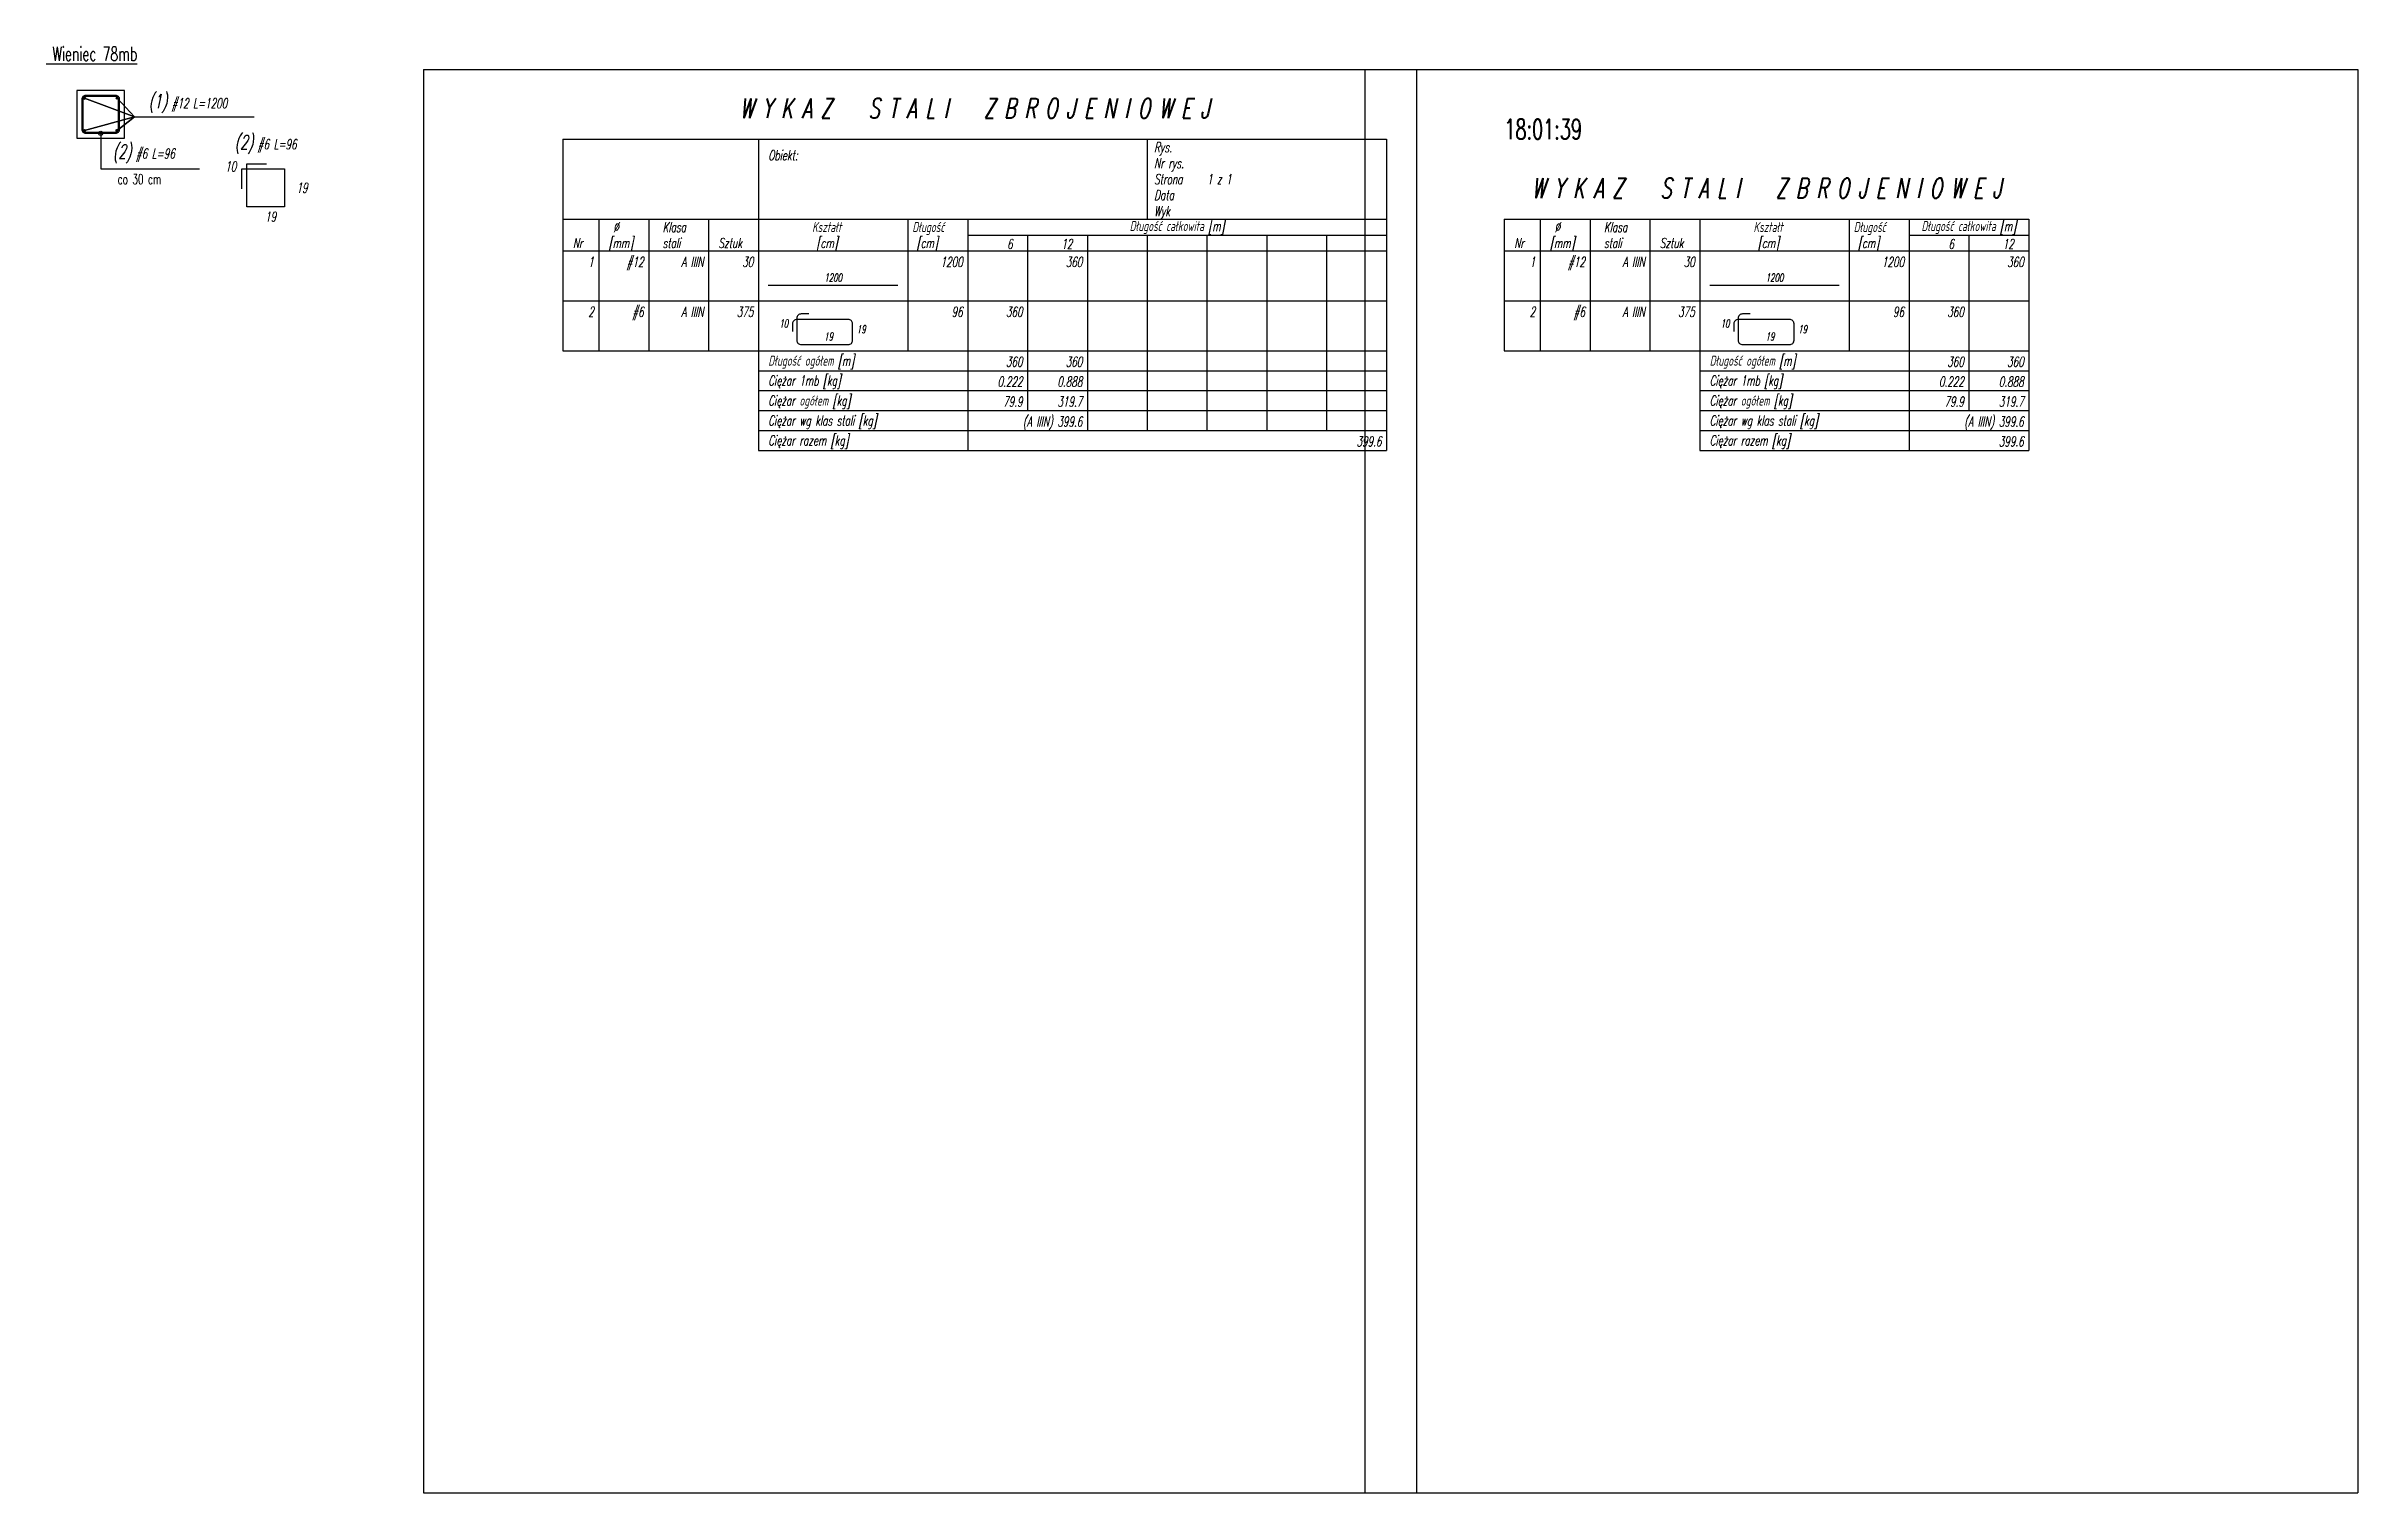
# Model space of a CAD drawing. Header units: millimetres. Extents: x 30785 to 34848, y -62294 to -60591.
# Drawn here: x 33430 to 34590, y -62294 to -61569 of the extents above; entities that cross this region are included whole.
import ezdxf
from ezdxf.enums import TextEntityAlignment as Align

# ---------------------------------------------------------------- set-up
doc = ezdxf.new("R2010")
doc.units = ezdxf.units.MM
doc.header["$LTSCALE"] = 50
doc.layers.add('__NIEDRUK__', color=54, linetype='Continuous', plot=False)
for name, color, linetype in [('K-ODNOSNIK', 8, 'Continuous'), ('K-TEXT 2.8mm', 101, 'Continuous'), ('K-TEXT 2mm', 254, 'Continuous'), ('K-ZBROJ_06', 101, 'Continuous'), ('K-ZBROJ_12', 161, 'Continuous'), ('ZBROJA_NIEZLICZAC', 255, 'Continuous'), ('ZBROJA_RZUTPR', 141, 'Continuous'), ('ZBROJA_RZUTPR1', 255, 'Continuous'), ('ZBROJA_ZESTAWIENIE', 62, 'Continuous'), ('ZBROJA_ZESTAWIENIE1', 252, 'Continuous'), ('ZBROJA_ZESTAWIENIE2', 30, 'Continuous'), ('ZBROJA_ZESTAWIENIE3', 141, 'Continuous'), ('ZBROJA_ZESTAWIENIE4', 210, 'Continuous')]:
    doc.layers.add(name, color=color, linetype=linetype)
doc.styles.add('STYL_ZBROJA', font='romanszb.shx', dxfattribs={"width": 0.65, "oblique": 12})
doc.styles.add('text 2.8mm', font='romans.shx', dxfattribs={"width": 0.65})
doc.styles.add('text 2mm', font='romans.shx', dxfattribs={"width": 0.65})

msp = doc.modelspace()

# ---------------------------------------------------------------- texts
at = {"layer": 'K-TEXT 2.8mm', "style": 'text 2.8mm', "width": 0.65}
msp.add_text('%%U Wieniec 78mb', height=7, dxfattribs=at).set_placement((33430.4, -61576.3))
at = {"layer": 'K-TEXT 2mm', "style": 'text 2mm', "width": 0.65}
msp.add_text('co 30 cm', height=5, dxfattribs=at).set_placement((33466.2, -61638.1))
at = {"layer": 'ZBROJA_NIEZLICZAC', "char_height": 10, "style": 'STYL_ZBROJA'}
for s, insert, attachment_point in [('\\H7;\\C71;\\H5;\\C256;\\H7;\\C71;(1)\\H5;\\C256; #12 L=1200', (33481.7, -61602.4), 7), ('\\H7;\\C71;\\H5;\\C256;\\H7;\\C71;(2)\\H5;\\C256; #6 L=96', (33540.4, -61622.9), 8), ('\\H7;\\C71;\\H5;\\C256;\\H7;\\C71;(2)\\H5;\\C256; #6 L=96', (33463.8, -61627.6), 7)]:
    msp.add_mtext(s, dxfattribs=dict(at, insert=insert, attachment_point=attachment_point))
at = {"layer": 'ZBROJA_RZUTPR1', "style": 'STYL_ZBROJA', "oblique": 12, "width": 0.65}
msp.add_text('10', height=5, dxfattribs=at).set_placement((33525.7, -61629.2), align=Align.MIDDLE_RIGHT)
msp.add_text('19', height=5, dxfattribs=at).set_placement((33555.9, -61639.9), align=Align.MIDDLE_LEFT)
msp.add_text('19', height=5, dxfattribs=at).set_placement((33542.9, -61651.9), align=Align.TOP_CENTER)

# ---------------------------------------------------------------- blocks, each defined once
blk = doc.blocks.new('_zestawienie')
at = {"layer": 'ZBROJA_ZESTAWIENIE'}
for p, q in [((0, 0), (413, 0)), ((98, 0), (98, -40)), ((293, 0), (293, -40)), ((413, 0), (413, -40)), ((0, -40), (413, -40)), ((0, -40), (0, -48)), ((18, -40), (18, -48)), ((43, -40), (43, -48)), ((73, -40), (73, -48)), ((98, -40), (98, -48)), ((173, -40), (173, -48)), ((203, -40), (203, -48)), ((413, -40), (413, -56)), ((0, -48), (0, -56)), ((0, -56), (413, -56)), ((0, -56), (0, -81)), ((18, -48), (18, -56)), ((18, -56), (18, -81)), ((43, -48), (43, -56)), ((43, -56), (43, -81)), ((73, -48), (73, -56)), ((73, -56), (73, -81)), ((98, -48), (98, -56)), ((98, -56), (98, -81)), ((173, -48), (173, -56)), ((173, -56), (173, -81)), ((203, -48), (203, -56)), ((203, -56), (203, -81)), ((233, -48), (233, -56)), ((233, -56), (233, -81)), ((263, -48), (263, -56)), ((263, -56), (263, -81)), ((293, -48), (293, -56)), ((293, -56), (293, -81)), ((323, -48), (323, -56)), ((323, -56), (323, -81)), ((353, -48), (353, -56)), ((353, -56), (353, -81)), ((383, -48), (383, -56)), ((383, -56), (383, -81)), ((413, -48), (413, -56)), ((413, -56), (413, -81)), ((0, -81), (0, -106)), ((18, -81), (18, -106)), ((43, -81), (43, -106)), ((73, -81), (73, -106)), ((98, -81), (98, -106)), ((173, -81), (173, -106)), ((203, -81), (203, -106)), ((233, -81), (233, -106)), ((263, -81), (263, -106)), ((293, -81), (293, -106)), ((323, -81), (323, -106)), ((353, -81), (353, -106)), ((383, -81), (383, -106)), ((413, -81), (413, -106)), ((0, -106), (413, -106)), ((98, -106), (98, -156)), ((203, -106), (203, -156)), ((233, -106), (233, -136)), ((263, -106), (263, -136)), ((293, -106), (293, -146)), ((323, -106), (323, -146)), ((353, -106), (353, -146)), ((383, -106), (383, -146)), ((413, -106), (413, -146)), ((413, -106), (413, -146)), ((263, -136), (263, -146)), ((413, -146), (413, -156)), ((98, -156), (413, -156))]:
    blk.add_line(p, q, dxfattribs=at)
at = {"layer": 'ZBROJA_ZESTAWIENIE1'}
for p, q in [((-70, 35), (428, 35)), ((-70, 35), (-70, -678.5)), ((428, 35), (428, -678.5)), ((203, -48), (413, -48)), ((0, -81), (413, -81)), ((98, -116), (413, -116)), ((98, -126), (413, -126)), ((98, -136), (413, -136)), ((98, -146), (413, -146)), ((-70, -678.5), (428, -678.5))]:
    blk.add_line(p, q, dxfattribs=at)
at = {"layer": 'ZBROJA_ZESTAWIENIE2'}
blk.add_line((0, 0), (0, -40), dxfattribs=at)
at = {"layer": 'ZBROJA_ZESTAWIENIE3'}
blk.add_lwpolyline([(103, -73.2), (168, -73.2)], dxfattribs=at)
blk.add_lwpolyline([(123.35, -87.55), (119.5, -87.55, 0.4142136), (117.3, -89.75), (117.3, -100.75, 0.4142136), (119.5, -102.95), (143.1, -102.95, 0.4142136), (145.3, -100.75), (145.3, -92.5, 0.4142136), (143.1, -90.3), (117.35, -90.3, 0.4142136), (115.15, -92.5), (115.15, -96.3)], format="xyb", dxfattribs=at)
at = {"layer": 'ZBROJA_ZESTAWIENIE2', "style": 'STYL_ZBROJA', "oblique": 12, "width": 0.65}
for s, p in [('Obiekt:', (103, -12)), ('Rys. ', (296.5, -8)), ('Nr rys. ', (296.5, -16)), ('Strona ', (296.5, -24)), ('1 z 1', (323, -24)), ('Data ', (296.5, -32)), ('Wyk ', (296.5, -40)), (' %%c', (23, -48)), ('Klasa', (50, -48)), ('Kształt', (125, -48)), (' Długość', (173, -48)), ('Nr', (5, -56)), ('[mm]', (23, -56)), ('stali', (50, -56)), ('Sztuk', (78, -56)), (' [cm]', (125, -56)), ('  [cm]', (173, -56)), ('Długość ogółem [m]', (103, -115)), ('Ciężar 1mb [kg]', (103, -125)), ('Ciężar ogółem [kg]', (103, -135)), ('Ciężar wg klas stali [kg]', (103, -145)), ('Ciężar razem [kg]', (103, -155))]:
    blk.add_text(s, height=5, dxfattribs=at).set_placement(p, align=Align.BOTTOM_LEFT)
for s, height, p in [('Długość całkowita [m]', 5, (308, -46)), ('19', 4, (133.25, -100.9))]:
    blk.add_text(s, height=height, dxfattribs=at).set_placement(p, align=Align.CENTER)
for s, p in [('6', (225.5, -55)), ('12', (255.5, -55)), ('1', (15.5, -64)), ('#12', (40.5, -64)), ('A IIIN', (70.5, -64)), ('30', (95.5, -64)), ('1200', (200.5, -64)), ('360', (260.5, -64)), ('2', (15.5, -89)), ('#6', (40.5, -89)), ('A IIIN', (70.5, -89)), ('375', (95.5, -89)), ('96', (200.5, -89)), ('360', (230.5, -89)), ('360', (230.5, -114)), ('360', (260.5, -114)), ('0.222', (230.5, -124)), ('0.888', (260.5, -124)), ('79.9', (230.5, -134)), ('(A IIIN) 399.6', (260.5, -144)), ('319.7', (260.5, -134)), ('399.6', (410.5, -154))]:
    blk.add_text(s, height=5, dxfattribs=at).set_placement(p, align=Align.RIGHT)
blk.add_text('1200', height=4, dxfattribs=at).set_placement((135.5, -72.55), align=Align.BOTTOM_CENTER)
blk.add_text('10', height=4, dxfattribs=at).set_placement((112.95, -95.6), align=Align.BOTTOM_RIGHT)
blk.add_text('19', height=4, dxfattribs=at).set_placement((147.4, -95.25), align=Align.MIDDLE_LEFT)
at = {"layer": 'ZBROJA_ZESTAWIENIE4', "style": 'STYL_ZBROJA', "oblique": 12, "width": 0.65}
blk.add_text('W Y K A Z   S T A L I   Z B R O J E N I O W E J', height=10, dxfattribs=at).set_placement((206.5, 10.5), align=Align.CENTER)
blk = doc.blocks.new('A$C392df230')
h = blk.add_hatch()
h.set_pattern_fill('ANGLE', color=256, scale=0.025)
h.set_pattern_definition([(360, (-2880.4701, 5517.13781), (-5e-64, 0.174625), [0.127, -0.047625]), (90, (-2880.4701, 5517.13781), (-0.174625, 1e-17), [0.127, -0.047625])])
h.paths.add_polyline_path([(0.5, 0, 1), (-0.5, 0, 1)])
blk.add_circle((0, 0), 0.5)
blk = doc.blocks.new('_zestawiejnieM')
at = {"layer": 'ZBROJA_ZESTAWIENIE'}
for p, q in [((0, -40), (263, -40)), ((0, -40), (0, -48)), ((18, -40), (18, -48)), ((43, -40), (43, -48)), ((73, -40), (73, -48)), ((98, -40), (98, -48)), ((173, -40), (173, -48)), ((203, -40), (203, -48)), ((263, -40), (263, -56)), ((0, -48), (0, -56)), ((0, -56), (263, -56)), ((0, -56), (0, -81)), ((18, -48), (18, -56)), ((18, -56), (18, -81)), ((43, -48), (43, -56)), ((43, -56), (43, -81)), ((73, -48), (73, -56)), ((73, -56), (73, -81)), ((98, -48), (98, -56)), ((98, -56), (98, -81)), ((173, -48), (173, -56)), ((173, -56), (173, -81)), ((203, -48), (203, -56)), ((203, -56), (203, -81)), ((233, -48), (233, -56)), ((233, -56), (233, -81)), ((263, -48), (263, -56)), ((263, -48), (263, -56)), ((263, -56), (263, -81)), ((263, -56), (263, -81)), ((0, -81), (0, -106)), ((18, -81), (18, -106)), ((43, -81), (43, -106)), ((73, -81), (73, -106)), ((98, -81), (98, -106)), ((173, -81), (173, -106)), ((203, -81), (203, -106)), ((233, -81), (233, -106)), ((263, -81), (263, -106)), ((263, -81), (263, -106)), ((0, -106), (263, -106)), ((98, -106), (98, -156)), ((203, -106), (203, -156)), ((233, -106), (233, -136)), ((263, -106), (263, -146)), ((263, -106), (263, -136)), ((263, -106), (263, -146)), ((263, -136), (263, -146)), ((263, -146), (263, -156)), ((98, -156), (263, -156))]:
    blk.add_line(p, q, dxfattribs=at)
at = {"layer": 'ZBROJA_ZESTAWIENIE1'}
for p, q in [((203, -48), (263, -48)), ((0, -81), (263, -81)), ((98, -116), (263, -116)), ((98, -126), (263, -126)), ((98, -136), (263, -136)), ((98, -146), (263, -146))]:
    blk.add_line(p, q, dxfattribs=at)
at = {"layer": 'ZBROJA_ZESTAWIENIE3'}
blk.add_lwpolyline([(103, -73.2), (168, -73.2)], dxfattribs=at)
blk.add_lwpolyline([(123.35, -87.55), (119.5, -87.55, 0.4142136), (117.3, -89.75), (117.3, -100.75, 0.4142136), (119.5, -102.95), (143.1, -102.95, 0.4142136), (145.3, -100.75), (145.3, -92.5, 0.4142136), (143.1, -90.3), (117.35, -90.3, 0.4142136), (115.15, -92.5), (115.15, -96.3)], format="xyb", dxfattribs=at)
at = {"layer": '__NIEDRUK__', "style": 'text 2mm', "width": 0.65}
blk.add_text('18:01:39', height=10, dxfattribs=at).set_placement((0, 0))
at = {"layer": 'ZBROJA_ZESTAWIENIE2', "style": 'STYL_ZBROJA', "oblique": 12, "width": 0.65}
for s, p in [(' %%c', (23, -48)), ('Klasa', (50, -48)), ('Kształt', (125, -48)), (' Długość', (173, -48)), ('Nr', (5, -56)), ('[mm]', (23, -56)), ('stali', (50, -56)), ('Sztuk', (78, -56)), (' [cm]', (125, -56)), ('  [cm]', (173, -56)), ('Długość ogółem [m]', (103, -115)), ('Ciężar 1mb [kg]', (103, -125)), ('Ciężar ogółem [kg]', (103, -135)), ('Ciężar wg klas stali [kg]', (103, -145)), ('Ciężar razem [kg]', (103, -155))]:
    blk.add_text(s, height=5, dxfattribs=at).set_placement(p, align=Align.BOTTOM_LEFT)
for s, height, p in [('Długość całkowita [m]', 5, (233, -46)), ('19', 4, (133.25, -100.9))]:
    blk.add_text(s, height=height, dxfattribs=at).set_placement(p, align=Align.CENTER)
for s, p in [('6', (225.5, -55)), ('12', (255.5, -55)), ('1', (15.5, -64)), ('#12', (40.5, -64)), ('A IIIN', (70.5, -64)), ('30', (95.5, -64)), ('1200', (200.5, -64)), ('360', (260.5, -64)), ('2', (15.5, -89)), ('#6', (40.5, -89)), ('A IIIN', (70.5, -89)), ('375', (95.5, -89)), ('96', (200.5, -89)), ('360', (230.5, -89)), ('360', (230.5, -114)), ('360', (260.5, -114)), ('0.222', (230.5, -124)), ('0.888', (260.5, -124)), ('79.9', (230.5, -134)), ('(A IIIN) 399.6', (260.5, -144)), ('319.7', (260.5, -134)), ('399.6', (260.5, -154))]:
    blk.add_text(s, height=5, dxfattribs=at).set_placement(p, align=Align.RIGHT)
blk.add_text('1200', height=4, dxfattribs=at).set_placement((135.5, -72.55), align=Align.BOTTOM_CENTER)
blk.add_text('10', height=4, dxfattribs=at).set_placement((112.95, -95.6), align=Align.BOTTOM_RIGHT)
blk.add_text('19', height=4, dxfattribs=at).set_placement((147.4, -95.25), align=Align.MIDDLE_LEFT)
at = {"layer": 'ZBROJA_ZESTAWIENIE4', "style": 'STYL_ZBROJA', "oblique": 12, "width": 0.65}
blk.add_text('W Y K A Z   S T A L I   Z B R O J E N I O W E J', height=10, dxfattribs=at).set_placement((131.5, -29.5), align=Align.CENTER)

# ---------------------------------------------------------------- linework, layer by layer
at = {"layer": '__NIEDRUK__'}
msp.add_lwpolyline([(33450.2, -61612), (33465.2, -61612, 0.414214), (33466.6, -61610.6), (33466.6, -61595.6, 0.414214), (33465.2, -61594.2), (33450.2, -61594.2, 0.414214), (33448.8, -61595.6), (33448.8, -61610.6, 0.414214)], format="xyb", close=True, dxfattribs=at)
at = {"layer": 'K-ODNOSNIK'}
for points in [[(33474.7, -61604.4), (33465.9, -61611.2), (33474.7, -61604.4), (33449.6, -61611.2), (33474.7, -61604.4), (33465.9, -61595), (33474.7, -61604.4), (33449.6, -61595), (33474.7, -61604.4), (33534.7, -61604.4)], [(33457.7, -61612.6), (33457.7, -61630.5), (33507.2, -61630.5)]]:
    msp.add_lwpolyline(points, dxfattribs=at)
msp.add_circle((33457.7, -61612.6), 1, dxfattribs=at)
at = {"layer": 'K-TEXT 2mm'}
msp.add_lwpolyline([(33445.7, -61615.1), (33469.7, -61615.1), (33469.7, -61591.1), (33445.7, -61591.1)], close=True, dxfattribs=at)
at = {"layer": 'K-ZBROJ_06'}
msp.add_lwpolyline([(33450.2, -61612.6), (33465.2, -61612.6, 0.414214), (33467.2, -61610.6), (33467.2, -61595.6, 0.414214), (33465.2, -61593.6), (33450.2, -61593.6, 0.414214), (33448.2, -61595.6), (33448.2, -61610.6, 0.414214)], format="xyb", close=True, dxfattribs=at)
at = {"layer": 'ZBROJA_RZUTPR'}
msp.add_lwpolyline([(33528.4, -61640.4), (33528.4, -61630.4, -0.414214), (33528.4, -61630.4), (33549.9, -61630.4, -0.414214), (33549.9, -61630.4), (33549.9, -61649.4, -0.414214), (33549.9, -61649.4), (33530.9, -61649.4, -0.414214), (33530.9, -61649.4), (33530.9, -61627.9, -0.414214), (33530.9, -61627.9), (33540.9, -61627.9)], format="xyb", dxfattribs=at)
at = {"layer": 'ZBROJA_ZESTAWIENIE1'}
for p, q in [((34091.6, -61580.6), (34589.6, -61580.6)), ((34091.6, -61580.6), (34091.6, -62294.1)), ((34091.6, -61580.6), (34589.6, -61580.6)), ((34091.6, -61580.6), (34091.6, -62294.1)), ((34091.6, -61580.6), (34589.6, -61580.6)), ((34091.6, -61580.6), (34091.6, -62294.1)), ((34589.6, -61580.6), (34589.6, -62294.1)), ((34589.6, -61580.6), (34589.6, -62294.1)), ((34589.6, -61580.6), (34589.6, -62294.1)), ((34091.6, -62294.1), (34589.6, -62294.1)), ((34091.6, -62294.1), (34589.6, -62294.1)), ((34091.6, -62294.1), (34589.6, -62294.1))]:
    msp.add_line(p, q, dxfattribs=at)

# ---------------------------------------------------------------- block references
msp.add_blockref('_zestawiejnieM', (34161.6, -61615.6))
at = {"layer": 'K-ZBROJ_12', "xscale": -1, "rotation": 180}
msp.add_blockref('A$C392df230', (33449.6, -61595), dxfattribs=at)
at = {"layer": 'K-ZBROJ_12', "rotation": 180}
msp.add_blockref('A$C392df230', (33465.9, -61595), dxfattribs=at)
at = {"layer": 'K-ZBROJ_12'}
msp.add_blockref('A$C392df230', (33449.6, -61611.2), dxfattribs=at)
at = {"layer": 'K-ZBROJ_12', "xscale": -1}
msp.add_blockref('A$C392df230', (33465.9, -61611.2), dxfattribs=at)
at = {"layer": 'ZBROJA_ZESTAWIENIE'}
msp.add_blockref('_zestawienie', (33689.5, -61615.6), dxfattribs=at)

msp.set_redraw_order([(e.dxf.handle, doc.entitydb.next_handle()) for e in msp.query("TEXT MTEXT ATTDEF DIMENSION ARC_DIMENSION")])  # texts and dimensions are drawn at this point

doc.saveas('drawing.dxf')
